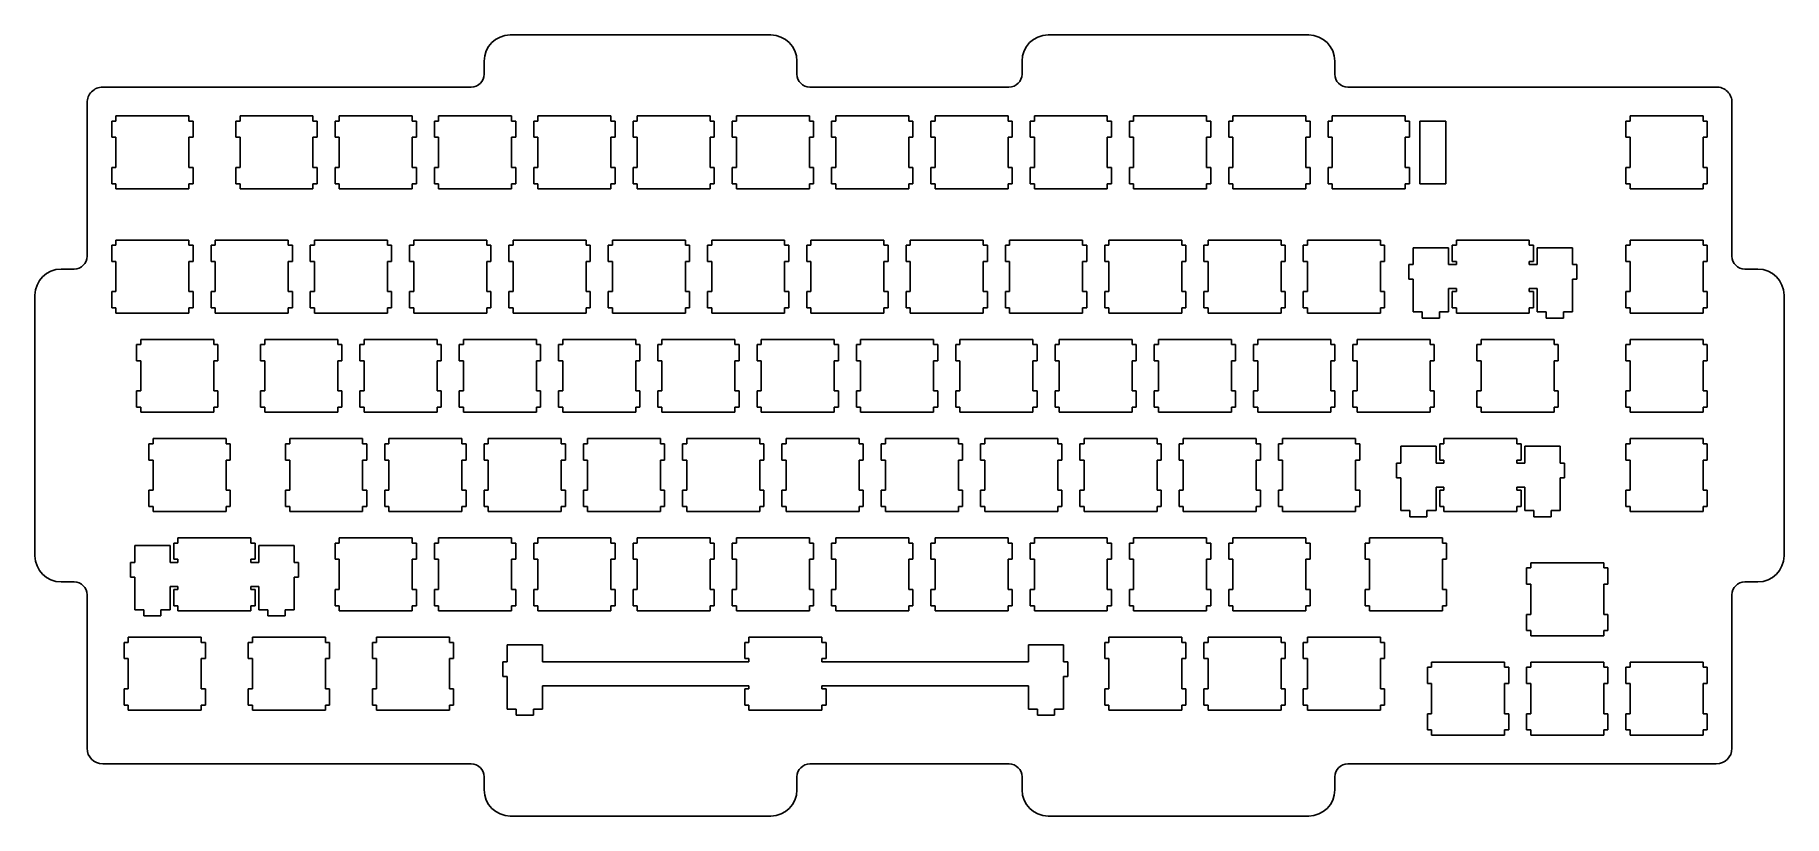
# Model space of a CAD drawing. Header units: millimetres. Extents: x 129 to 464, y 121 to 271.
import ezdxf

# ---------------------------------------------------------------- set-up
doc = ezdxf.new("R2010")
doc.units = ezdxf.units.MM

msp = doc.modelspace()

# ---------------------------------------------------------------- linework, layer by layer
for p, q in [((245.04, 271.14), (220.04, 271.14)), ((245.04, 271.14), (270.04, 271.14)), ((348.23, 271.14), (323.23, 271.14)), ((348.23, 271.14), (373.23, 271.14)), ((215.04, 266.14), (215.04, 263.64)), ((275.04, 266.14), (275.04, 263.64)), ((318.23, 266.14), (318.23, 263.64)), ((378.23, 266.14), (378.23, 263.64)), ((277.54, 261.14), (315.73, 261.14)), ((277.54, 261.14), (296.63, 261.14)), ((451.41, 261.14), (380.73, 261.14)), ((138.86, 258.14), (138.86, 228.72)), ((394.55, 242.61), (394.55, 254.61)), ((394.55, 254.61), (399.55, 254.61)), ((399.55, 254.61), (399.55, 242.61)), ((399.55, 242.61), (394.55, 242.61)), ((133.86, 226.22), (136.36, 226.22)), ((459.43, 226.22), (456.93, 226.22)), ((128.86, 196.22), (128.86, 221.22)), ((464.43, 196.22), (464.43, 221.22)), ((128.86, 196.22), (128.86, 171.22)), ((464.43, 196.22), (464.43, 171.22)), ((133.86, 166.22), (136.36, 166.22)), ((459.43, 166.22), (456.93, 166.22)), ((454.43, 163.72), (454.43, 134.31)), ((141.86, 131.31), (212.55, 131.31)), ((315.74, 131.31), (277.55, 131.31)), ((277.55, 131.31), (296.64, 131.31)), ((215.05, 126.31), (215.05, 128.81)), ((275.05, 126.31), (275.05, 128.81)), ((318.24, 126.31), (318.24, 128.81)), ((378.24, 126.31), (378.24, 128.81)), ((245.05, 121.31), (220.05, 121.31)), ((245.05, 121.31), (270.05, 121.31)), ((348.24, 121.31), (323.24, 121.31)), ((348.24, 121.31), (373.24, 121.31))]:
    msp.add_line(p, q)
at = {"color": 0}
for p, q in [((141.85, 261.14), (212.54, 261.14)), ((144.39, 255.61), (144.39, 254.61)), ((158.39, 255.61), (144.39, 255.61)), ((158.39, 254.61), (158.39, 255.61)), ((168.2, 255.61), (168.2, 254.61)), ((182.2, 255.61), (168.2, 255.61)), ((182.2, 254.61), (182.2, 255.61)), ((187.25, 255.61), (187.25, 254.61)), ((201.25, 255.61), (187.25, 255.61)), ((201.25, 254.61), (201.25, 255.61)), ((206.3, 255.61), (206.3, 254.61)), ((220.3, 255.61), (206.3, 255.61)), ((220.3, 254.61), (220.3, 255.61)), ((225.35, 255.61), (225.35, 254.61)), ((239.35, 255.61), (225.35, 255.61)), ((239.35, 254.61), (239.35, 255.61)), ((244.4, 255.61), (244.4, 254.61)), ((258.4, 255.61), (244.4, 255.61)), ((258.4, 254.61), (258.4, 255.61)), ((263.45, 255.61), (263.45, 254.61)), ((277.45, 255.61), (263.45, 255.61)), ((277.45, 254.61), (277.45, 255.61)), ((282.5, 255.61), (282.5, 254.61)), ((296.5, 255.61), (282.5, 255.61)), ((296.5, 254.61), (296.5, 255.61)), ((301.55, 255.61), (301.55, 254.61)), ((315.55, 255.61), (301.55, 255.61)), ((315.55, 254.61), (315.55, 255.61)), ((320.6, 255.61), (320.6, 254.61)), ((334.6, 255.61), (320.6, 255.61)), ((334.6, 254.61), (334.6, 255.61)), ((339.65, 255.61), (339.65, 254.61)), ((353.65, 255.61), (339.65, 255.61)), ((353.65, 254.61), (353.65, 255.61)), ((358.7, 255.61), (358.7, 254.61)), ((372.7, 255.61), (358.7, 255.61)), ((372.7, 254.61), (372.7, 255.61)), ((377.75, 255.61), (377.75, 254.61)), ((391.75, 255.61), (377.75, 255.61)), ((391.75, 254.61), (391.75, 255.61)), ((434.9, 255.61), (434.9, 254.61)), ((448.9, 255.61), (434.9, 255.61)), ((448.9, 254.61), (448.9, 255.61)), ((454.43, 258.14), (454.43, 228.72)), ((144.39, 254.61), (143.59, 254.61)), ((143.59, 254.61), (143.59, 251.51)), ((159.19, 254.61), (158.39, 254.61)), ((159.19, 251.51), (159.19, 254.61)), ((168.2, 254.61), (167.4, 254.61)), ((167.4, 254.61), (167.4, 251.51)), ((183, 254.61), (182.2, 254.61)), ((183, 251.51), (183, 254.61)), ((187.25, 254.61), (186.45, 254.61)), ((186.45, 254.61), (186.45, 251.51)), ((202.05, 254.61), (201.25, 254.61)), ((202.05, 251.51), (202.05, 254.61)), ((206.3, 254.61), (205.5, 254.61)), ((205.5, 254.61), (205.5, 251.51)), ((221.1, 254.61), (220.3, 254.61)), ((221.1, 251.51), (221.1, 254.61)), ((225.35, 254.61), (224.55, 254.61)), ((224.55, 254.61), (224.55, 251.51)), ((240.15, 254.61), (239.35, 254.61)), ((240.15, 251.51), (240.15, 254.61)), ((244.4, 254.61), (243.6, 254.61)), ((243.6, 254.61), (243.6, 251.51)), ((259.2, 254.61), (258.4, 254.61)), ((259.2, 251.51), (259.2, 254.61)), ((263.45, 254.61), (262.65, 254.61)), ((262.65, 254.61), (262.65, 251.51)), ((278.25, 254.61), (277.45, 254.61)), ((278.25, 251.51), (278.25, 254.61)), ((282.5, 254.61), (281.7, 254.61)), ((281.7, 254.61), (281.7, 251.51)), ((297.3, 254.61), (296.5, 254.61)), ((297.3, 251.51), (297.3, 254.61)), ((301.55, 254.61), (300.75, 254.61)), ((300.75, 254.61), (300.75, 251.51)), ((316.35, 254.61), (315.55, 254.61)), ((316.35, 251.51), (316.35, 254.61)), ((320.6, 254.61), (319.8, 254.61)), ((319.8, 254.61), (319.8, 251.51)), ((335.4, 254.61), (334.6, 254.61)), ((335.4, 251.51), (335.4, 254.61)), ((339.65, 254.61), (338.85, 254.61)), ((338.85, 254.61), (338.85, 251.51)), ((354.45, 254.61), (353.65, 254.61)), ((354.45, 251.51), (354.45, 254.61)), ((358.7, 254.61), (357.9, 254.61)), ((357.9, 254.61), (357.9, 251.51)), ((373.5, 254.61), (372.7, 254.61)), ((373.5, 251.51), (373.5, 254.61)), ((377.75, 254.61), (376.95, 254.61)), ((376.95, 254.61), (376.95, 251.51)), ((392.55, 254.61), (391.75, 254.61)), ((392.55, 251.51), (392.55, 254.61)), ((434.9, 254.61), (434.1, 254.61)), ((434.1, 254.61), (434.1, 251.51)), ((449.7, 254.61), (448.9, 254.61)), ((449.7, 251.51), (449.7, 254.61)), ((143.59, 251.51), (144.39, 251.51)), ((144.39, 251.51), (144.39, 245.71)), ((158.39, 245.71), (158.39, 251.51)), ((158.39, 251.51), (159.19, 251.51)), ((167.4, 251.51), (168.2, 251.51)), ((168.2, 251.51), (168.2, 245.71)), ((182.2, 245.71), (182.2, 251.51)), ((182.2, 251.51), (183, 251.51)), ((186.45, 251.51), (187.25, 251.51)), ((187.25, 251.51), (187.25, 245.71)), ((201.25, 245.71), (201.25, 251.51)), ((201.25, 251.51), (202.05, 251.51)), ((205.5, 251.51), (206.3, 251.51)), ((206.3, 251.51), (206.3, 245.71)), ((220.3, 245.71), (220.3, 251.51)), ((220.3, 251.51), (221.1, 251.51)), ((224.55, 251.51), (225.35, 251.51)), ((225.35, 251.51), (225.35, 245.71)), ((239.35, 245.71), (239.35, 251.51)), ((239.35, 251.51), (240.15, 251.51)), ((243.6, 251.51), (244.4, 251.51)), ((244.4, 251.51), (244.4, 245.71)), ((258.4, 245.71), (258.4, 251.51)), ((258.4, 251.51), (259.2, 251.51)), ((262.65, 251.51), (263.45, 251.51)), ((263.45, 251.51), (263.45, 245.71)), ((277.45, 245.71), (277.45, 251.51)), ((277.45, 251.51), (278.25, 251.51)), ((281.7, 251.51), (282.5, 251.51)), ((282.5, 251.51), (282.5, 245.71)), ((296.5, 245.71), (296.5, 251.51)), ((296.5, 251.51), (297.3, 251.51)), ((300.75, 251.51), (301.55, 251.51)), ((301.55, 251.51), (301.55, 245.71)), ((315.55, 245.71), (315.55, 251.51)), ((315.55, 251.51), (316.35, 251.51)), ((319.8, 251.51), (320.6, 251.51)), ((320.6, 251.51), (320.6, 245.71)), ((334.6, 245.71), (334.6, 251.51)), ((334.6, 251.51), (335.4, 251.51)), ((338.85, 251.51), (339.65, 251.51)), ((339.65, 251.51), (339.65, 245.71)), ((353.65, 245.71), (353.65, 251.51)), ((353.65, 251.51), (354.45, 251.51)), ((357.9, 251.51), (358.7, 251.51)), ((358.7, 251.51), (358.7, 245.71)), ((372.7, 245.71), (372.7, 251.51)), ((372.7, 251.51), (373.5, 251.51)), ((376.95, 251.51), (377.75, 251.51)), ((377.75, 251.51), (377.75, 245.71)), ((391.75, 245.71), (391.75, 251.51)), ((391.75, 251.51), (392.55, 251.51)), ((434.1, 251.51), (434.9, 251.51)), ((434.9, 251.51), (434.9, 245.71)), ((448.9, 245.71), (448.9, 251.51)), ((448.9, 251.51), (449.7, 251.51)), ((144.39, 245.71), (143.59, 245.71)), ((143.59, 245.71), (143.59, 242.61)), ((159.19, 245.71), (158.39, 245.71)), ((159.19, 242.61), (159.19, 245.71)), ((168.2, 245.71), (167.4, 245.71)), ((167.4, 245.71), (167.4, 242.61)), ((183, 245.71), (182.2, 245.71)), ((183, 242.61), (183, 245.71)), ((187.25, 245.71), (186.45, 245.71)), ((186.45, 245.71), (186.45, 242.61)), ((202.05, 245.71), (201.25, 245.71)), ((202.05, 242.61), (202.05, 245.71)), ((206.3, 245.71), (205.5, 245.71)), ((205.5, 245.71), (205.5, 242.61)), ((221.1, 245.71), (220.3, 245.71)), ((221.1, 242.61), (221.1, 245.71)), ((225.35, 245.71), (224.55, 245.71)), ((224.55, 245.71), (224.55, 242.61)), ((240.15, 245.71), (239.35, 245.71)), ((240.15, 242.61), (240.15, 245.71)), ((244.4, 245.71), (243.6, 245.71)), ((243.6, 245.71), (243.6, 242.61)), ((259.2, 245.71), (258.4, 245.71)), ((259.2, 242.61), (259.2, 245.71)), ((263.45, 245.71), (262.65, 245.71)), ((262.65, 245.71), (262.65, 242.61)), ((278.25, 245.71), (277.45, 245.71)), ((278.25, 242.61), (278.25, 245.71)), ((282.5, 245.71), (281.7, 245.71)), ((281.7, 245.71), (281.7, 242.61)), ((297.3, 245.71), (296.5, 245.71)), ((297.3, 242.61), (297.3, 245.71)), ((301.55, 245.71), (300.75, 245.71)), ((300.75, 245.71), (300.75, 242.61)), ((316.35, 245.71), (315.55, 245.71)), ((316.35, 242.61), (316.35, 245.71)), ((320.6, 245.71), (319.8, 245.71)), ((319.8, 245.71), (319.8, 242.61)), ((335.4, 245.71), (334.6, 245.71)), ((335.4, 242.61), (335.4, 245.71)), ((339.65, 245.71), (338.85, 245.71)), ((338.85, 245.71), (338.85, 242.61)), ((354.45, 245.71), (353.65, 245.71)), ((354.45, 242.61), (354.45, 245.71)), ((358.7, 245.71), (357.9, 245.71)), ((357.9, 245.71), (357.9, 242.61)), ((373.5, 245.71), (372.7, 245.71)), ((373.5, 242.61), (373.5, 245.71)), ((377.75, 245.71), (376.95, 245.71)), ((376.95, 245.71), (376.95, 242.61)), ((392.55, 245.71), (391.75, 245.71)), ((392.55, 242.61), (392.55, 245.71)), ((434.9, 245.71), (434.1, 245.71)), ((434.1, 245.71), (434.1, 242.61)), ((449.7, 245.71), (448.9, 245.71)), ((449.7, 242.61), (449.7, 245.71)), ((143.59, 242.61), (144.39, 242.61)), ((144.39, 242.61), (144.39, 241.61)), ((144.39, 241.61), (158.39, 241.61)), ((158.39, 241.61), (158.39, 242.61)), ((158.39, 242.61), (159.19, 242.61)), ((167.4, 242.61), (168.2, 242.61)), ((168.2, 242.61), (168.2, 241.61)), ((168.2, 241.61), (182.2, 241.61)), ((182.2, 241.61), (182.2, 242.61)), ((182.2, 242.61), (183, 242.61)), ((186.45, 242.61), (187.25, 242.61)), ((187.25, 242.61), (187.25, 241.61)), ((187.25, 241.61), (201.25, 241.61)), ((201.25, 241.61), (201.25, 242.61)), ((201.25, 242.61), (202.05, 242.61)), ((205.5, 242.61), (206.3, 242.61)), ((206.3, 242.61), (206.3, 241.61)), ((206.3, 241.61), (220.3, 241.61)), ((220.3, 241.61), (220.3, 242.61)), ((220.3, 242.61), (221.1, 242.61)), ((224.55, 242.61), (225.35, 242.61)), ((225.35, 242.61), (225.35, 241.61)), ((225.35, 241.61), (239.35, 241.61)), ((239.35, 241.61), (239.35, 242.61)), ((239.35, 242.61), (240.15, 242.61)), ((243.6, 242.61), (244.4, 242.61)), ((244.4, 242.61), (244.4, 241.61)), ((244.4, 241.61), (258.4, 241.61)), ((258.4, 241.61), (258.4, 242.61)), ((258.4, 242.61), (259.2, 242.61)), ((262.65, 242.61), (263.45, 242.61)), ((263.45, 242.61), (263.45, 241.61)), ((263.45, 241.61), (277.45, 241.61)), ((277.45, 241.61), (277.45, 242.61)), ((277.45, 242.61), (278.25, 242.61)), ((281.7, 242.61), (282.5, 242.61)), ((282.5, 242.61), (282.5, 241.61)), ((282.5, 241.61), (296.5, 241.61)), ((296.5, 241.61), (296.5, 242.61)), ((296.5, 242.61), (297.3, 242.61)), ((300.75, 242.61), (301.55, 242.61)), ((301.55, 242.61), (301.55, 241.61)), ((301.55, 241.61), (315.55, 241.61)), ((315.55, 241.61), (315.55, 242.61)), ((315.55, 242.61), (316.35, 242.61)), ((319.8, 242.61), (320.6, 242.61)), ((320.6, 242.61), (320.6, 241.61)), ((320.6, 241.61), (334.6, 241.61)), ((334.6, 241.61), (334.6, 242.61)), ((334.6, 242.61), (335.4, 242.61)), ((338.85, 242.61), (339.65, 242.61)), ((339.65, 242.61), (339.65, 241.61)), ((339.65, 241.61), (353.65, 241.61)), ((353.65, 241.61), (353.65, 242.61)), ((353.65, 242.61), (354.45, 242.61)), ((357.9, 242.61), (358.7, 242.61)), ((358.7, 242.61), (358.7, 241.61)), ((358.7, 241.61), (372.7, 241.61)), ((372.7, 241.61), (372.7, 242.61)), ((372.7, 242.61), (373.5, 242.61)), ((376.95, 242.61), (377.75, 242.61)), ((377.75, 242.61), (377.75, 241.61)), ((377.75, 241.61), (391.75, 241.61)), ((391.75, 241.61), (391.75, 242.61)), ((391.75, 242.61), (392.55, 242.61)), ((434.1, 242.61), (434.9, 242.61)), ((434.9, 242.61), (434.9, 241.61)), ((434.9, 241.61), (448.9, 241.61)), ((448.9, 241.61), (448.9, 242.61)), ((448.9, 242.61), (449.7, 242.61)), ((144.39, 231.8), (144.39, 230.8)), ((158.39, 231.8), (144.39, 231.8)), ((158.39, 230.8), (158.39, 231.8)), ((163.44, 231.8), (163.44, 230.8)), ((177.44, 231.8), (163.44, 231.8)), ((177.44, 230.8), (177.44, 231.8)), ((182.49, 231.8), (182.49, 230.8)), ((196.49, 231.8), (182.49, 231.8)), ((196.49, 230.8), (196.49, 231.8)), ((201.54, 231.8), (201.54, 230.8)), ((215.54, 231.8), (201.54, 231.8)), ((215.54, 230.8), (215.54, 231.8)), ((220.59, 231.8), (220.59, 230.8)), ((234.59, 231.8), (220.59, 231.8)), ((234.59, 230.8), (234.59, 231.8)), ((239.64, 231.8), (239.64, 230.8)), ((253.64, 231.8), (239.64, 231.8)), ((253.64, 230.8), (253.64, 231.8)), ((258.69, 231.8), (258.69, 230.8)), ((272.69, 231.8), (258.69, 231.8)), ((272.69, 230.8), (272.69, 231.8)), ((277.74, 231.8), (277.74, 230.8)), ((291.74, 231.8), (277.74, 231.8)), ((291.74, 230.8), (291.74, 231.8)), ((296.79, 231.8), (296.79, 230.8)), ((310.79, 231.8), (296.79, 231.8)), ((310.79, 230.8), (310.79, 231.8)), ((315.84, 231.8), (315.84, 230.8)), ((329.84, 231.8), (315.84, 231.8)), ((329.84, 230.8), (329.84, 231.8)), ((334.89, 231.8), (334.89, 230.8)), ((348.89, 231.8), (334.89, 231.8)), ((348.89, 230.8), (348.89, 231.8)), ((353.94, 231.8), (353.94, 230.8)), ((367.94, 231.8), (353.94, 231.8)), ((367.94, 230.8), (367.94, 231.8)), ((372.99, 231.8), (372.99, 230.8)), ((386.99, 231.8), (372.99, 231.8)), ((386.99, 230.8), (386.99, 231.8)), ((401.56, 231.8), (401.56, 230.8)), ((415.56, 231.8), (401.56, 231.8)), ((415.56, 230.8), (415.56, 231.8)), ((434.9, 231.8), (434.9, 230.8)), ((448.9, 231.8), (434.9, 231.8)), ((448.9, 230.8), (448.9, 231.8)), ((144.39, 230.8), (143.59, 230.8)), ((143.59, 230.8), (143.59, 227.7)), ((159.19, 230.8), (158.39, 230.8)), ((159.19, 227.7), (159.19, 230.8)), ((163.44, 230.8), (162.64, 230.8)), ((162.64, 230.8), (162.64, 227.7)), ((178.24, 230.8), (177.44, 230.8)), ((178.24, 227.7), (178.24, 230.8)), ((182.49, 230.8), (181.69, 230.8)), ((181.69, 230.8), (181.69, 227.7)), ((197.29, 230.8), (196.49, 230.8)), ((197.29, 227.7), (197.29, 230.8)), ((201.54, 230.8), (200.74, 230.8)), ((200.74, 230.8), (200.74, 227.7)), ((216.34, 230.8), (215.54, 230.8)), ((216.34, 227.7), (216.34, 230.8)), ((220.59, 230.8), (219.79, 230.8)), ((219.79, 230.8), (219.79, 227.7)), ((235.39, 230.8), (234.59, 230.8)), ((235.39, 227.7), (235.39, 230.8)), ((239.64, 230.8), (238.84, 230.8)), ((238.84, 230.8), (238.84, 227.7)), ((254.44, 230.8), (253.64, 230.8)), ((254.44, 227.7), (254.44, 230.8)), ((258.69, 230.8), (257.89, 230.8)), ((257.89, 230.8), (257.89, 227.7)), ((273.49, 230.8), (272.69, 230.8)), ((273.49, 227.7), (273.49, 230.8)), ((277.74, 230.8), (276.94, 230.8)), ((276.94, 230.8), (276.94, 227.7)), ((292.54, 230.8), (291.74, 230.8)), ((292.54, 227.7), (292.54, 230.8)), ((296.79, 230.8), (295.99, 230.8)), ((295.99, 230.8), (295.99, 227.7)), ((311.59, 230.8), (310.79, 230.8)), ((311.59, 227.7), (311.59, 230.8)), ((315.84, 230.8), (315.04, 230.8)), ((315.04, 230.8), (315.04, 227.7)), ((330.64, 230.8), (329.84, 230.8)), ((330.64, 227.7), (330.64, 230.8)), ((334.89, 230.8), (334.09, 230.8)), ((334.09, 230.8), (334.09, 227.7)), ((349.69, 230.8), (348.89, 230.8)), ((349.69, 227.7), (349.69, 230.8)), ((353.94, 230.8), (353.14, 230.8)), ((353.14, 230.8), (353.14, 227.7)), ((368.74, 230.8), (367.94, 230.8)), ((368.74, 227.7), (368.74, 230.8)), ((372.99, 230.8), (372.19, 230.8)), ((372.19, 230.8), (372.19, 227.7)), ((387.79, 230.8), (386.99, 230.8)), ((387.79, 227.7), (387.79, 230.8)), ((400.04, 230.33), (393.29, 230.33)), ((393.29, 230.33), (393.29, 227.1)), ((400.04, 227.1), (400.04, 230.33)), ((401.56, 230.8), (400.76, 230.8)), ((400.76, 230.8), (400.76, 227.7)), ((416.36, 230.8), (415.56, 230.8)), ((416.36, 227.7), (416.36, 230.8)), ((423.84, 230.33), (417.09, 230.33)), ((417.09, 230.33), (417.09, 227.1)), ((423.84, 227.1), (423.84, 230.33)), ((434.9, 230.8), (434.1, 230.8)), ((434.1, 230.8), (434.1, 227.7)), ((449.7, 230.8), (448.9, 230.8)), ((449.7, 227.7), (449.7, 230.8)), ((143.59, 227.7), (144.39, 227.7)), ((144.39, 227.7), (144.39, 221.9)), ((158.39, 221.9), (158.39, 227.7)), ((158.39, 227.7), (159.19, 227.7)), ((162.64, 227.7), (163.44, 227.7)), ((163.44, 227.7), (163.44, 221.9)), ((177.44, 221.9), (177.44, 227.7)), ((177.44, 227.7), (178.24, 227.7)), ((181.69, 227.7), (182.49, 227.7)), ((182.49, 227.7), (182.49, 221.9)), ((196.49, 221.9), (196.49, 227.7)), ((196.49, 227.7), (197.29, 227.7)), ((200.74, 227.7), (201.54, 227.7)), ((201.54, 227.7), (201.54, 221.9)), ((215.54, 221.9), (215.54, 227.7)), ((215.54, 227.7), (216.34, 227.7)), ((219.79, 227.7), (220.59, 227.7)), ((220.59, 227.7), (220.59, 221.9)), ((234.59, 221.9), (234.59, 227.7)), ((234.59, 227.7), (235.39, 227.7)), ((238.84, 227.7), (239.64, 227.7)), ((239.64, 227.7), (239.64, 221.9)), ((253.64, 221.9), (253.64, 227.7)), ((253.64, 227.7), (254.44, 227.7)), ((257.89, 227.7), (258.69, 227.7)), ((258.69, 227.7), (258.69, 221.9)), ((272.69, 221.9), (272.69, 227.7)), ((272.69, 227.7), (273.49, 227.7)), ((276.94, 227.7), (277.74, 227.7)), ((277.74, 227.7), (277.74, 221.9)), ((291.74, 221.9), (291.74, 227.7)), ((291.74, 227.7), (292.54, 227.7)), ((295.99, 227.7), (296.79, 227.7)), ((296.79, 227.7), (296.79, 221.9)), ((310.79, 221.9), (310.79, 227.7)), ((310.79, 227.7), (311.59, 227.7)), ((315.04, 227.7), (315.84, 227.7)), ((315.84, 227.7), (315.84, 221.9)), ((329.84, 221.9), (329.84, 227.7)), ((329.84, 227.7), (330.64, 227.7)), ((334.09, 227.7), (334.89, 227.7)), ((334.89, 227.7), (334.89, 221.9)), ((348.89, 221.9), (348.89, 227.7)), ((348.89, 227.7), (349.69, 227.7)), ((353.14, 227.7), (353.94, 227.7)), ((353.94, 227.7), (353.94, 221.9)), ((367.94, 221.9), (367.94, 227.7)), ((367.94, 227.7), (368.74, 227.7)), ((372.19, 227.7), (372.99, 227.7)), ((372.99, 227.7), (372.99, 221.9)), ((386.99, 221.9), (386.99, 227.7)), ((386.99, 227.7), (387.79, 227.7)), ((393.29, 227.1), (392.46, 227.1)), ((392.46, 227.1), (392.46, 224.3)), ((401.56, 227.1), (400.04, 227.1)), ((400.76, 227.7), (401.56, 227.7)), ((401.56, 227.7), (401.56, 227.1)), ((415.56, 227.1), (415.56, 227.7)), ((415.56, 227.7), (416.36, 227.7)), ((417.09, 227.1), (415.56, 227.1)), ((424.66, 227.1), (423.84, 227.1)), ((424.66, 224.3), (424.66, 227.1)), ((434.1, 227.7), (434.9, 227.7)), ((434.9, 227.7), (434.9, 221.9)), ((448.9, 221.9), (448.9, 227.7)), ((448.9, 227.7), (449.7, 227.7)), ((144.39, 221.9), (143.59, 221.9)), ((143.59, 221.9), (143.59, 218.8)), ((159.19, 221.9), (158.39, 221.9)), ((159.19, 218.8), (159.19, 221.9)), ((163.44, 221.9), (162.64, 221.9)), ((162.64, 221.9), (162.64, 218.8)), ((178.24, 221.9), (177.44, 221.9)), ((178.24, 218.8), (178.24, 221.9)), ((182.49, 221.9), (181.69, 221.9)), ((181.69, 221.9), (181.69, 218.8)), ((197.29, 221.9), (196.49, 221.9)), ((197.29, 218.8), (197.29, 221.9)), ((201.54, 221.9), (200.74, 221.9)), ((200.74, 221.9), (200.74, 218.8)), ((216.34, 221.9), (215.54, 221.9)), ((216.34, 218.8), (216.34, 221.9)), ((220.59, 221.9), (219.79, 221.9)), ((219.79, 221.9), (219.79, 218.8)), ((235.39, 221.9), (234.59, 221.9)), ((235.39, 218.8), (235.39, 221.9)), ((239.64, 221.9), (238.84, 221.9)), ((238.84, 221.9), (238.84, 218.8)), ((254.44, 221.9), (253.64, 221.9)), ((254.44, 218.8), (254.44, 221.9)), ((258.69, 221.9), (257.89, 221.9)), ((257.89, 221.9), (257.89, 218.8)), ((273.49, 221.9), (272.69, 221.9)), ((273.49, 218.8), (273.49, 221.9)), ((277.74, 221.9), (276.94, 221.9)), ((276.94, 221.9), (276.94, 218.8)), ((292.54, 221.9), (291.74, 221.9)), ((292.54, 218.8), (292.54, 221.9)), ((296.79, 221.9), (295.99, 221.9)), ((295.99, 221.9), (295.99, 218.8)), ((311.59, 221.9), (310.79, 221.9)), ((311.59, 218.8), (311.59, 221.9)), ((315.84, 221.9), (315.04, 221.9)), ((315.04, 221.9), (315.04, 218.8)), ((330.64, 221.9), (329.84, 221.9)), ((330.64, 218.8), (330.64, 221.9)), ((334.89, 221.9), (334.09, 221.9)), ((334.09, 221.9), (334.09, 218.8)), ((349.69, 221.9), (348.89, 221.9)), ((349.69, 218.8), (349.69, 221.9)), ((353.94, 221.9), (353.14, 221.9)), ((353.14, 221.9), (353.14, 218.8)), ((368.74, 221.9), (367.94, 221.9)), ((368.74, 218.8), (368.74, 221.9)), ((372.99, 221.9), (372.19, 221.9)), ((372.19, 221.9), (372.19, 218.8)), ((387.79, 221.9), (386.99, 221.9)), ((387.79, 218.8), (387.79, 221.9)), ((392.46, 224.3), (393.29, 224.3)), ((393.29, 224.3), (393.29, 218.03)), ((400.04, 218.03), (400.04, 222.5)), ((400.04, 222.5), (401.56, 222.5)), ((401.56, 221.9), (400.76, 221.9)), ((400.76, 221.9), (400.76, 218.8)), ((401.56, 222.5), (401.56, 221.9)), ((415.56, 221.9), (415.56, 222.5)), ((415.56, 222.5), (417.09, 222.5)), ((416.36, 221.9), (415.56, 221.9)), ((416.36, 218.8), (416.36, 221.9)), ((417.09, 222.5), (417.09, 218.03)), ((423.84, 218.03), (423.84, 224.3)), ((423.84, 224.3), (424.66, 224.3)), ((434.9, 221.9), (434.1, 221.9)), ((434.1, 221.9), (434.1, 218.8)), ((449.7, 221.9), (448.9, 221.9)), ((449.7, 218.8), (449.7, 221.9)), ((143.59, 218.8), (144.39, 218.8)), ((144.39, 218.8), (144.39, 217.8)), ((158.39, 217.8), (158.39, 218.8)), ((158.39, 218.8), (159.19, 218.8)), ((162.64, 218.8), (163.44, 218.8)), ((163.44, 218.8), (163.44, 217.8)), ((177.44, 217.8), (177.44, 218.8)), ((177.44, 218.8), (178.24, 218.8)), ((181.69, 218.8), (182.49, 218.8)), ((182.49, 218.8), (182.49, 217.8)), ((196.49, 217.8), (196.49, 218.8)), ((196.49, 218.8), (197.29, 218.8)), ((200.74, 218.8), (201.54, 218.8)), ((201.54, 218.8), (201.54, 217.8)), ((215.54, 217.8), (215.54, 218.8)), ((215.54, 218.8), (216.34, 218.8)), ((219.79, 218.8), (220.59, 218.8)), ((220.59, 218.8), (220.59, 217.8)), ((234.59, 217.8), (234.59, 218.8)), ((234.59, 218.8), (235.39, 218.8)), ((238.84, 218.8), (239.64, 218.8)), ((239.64, 218.8), (239.64, 217.8)), ((253.64, 217.8), (253.64, 218.8)), ((253.64, 218.8), (254.44, 218.8)), ((257.89, 218.8), (258.69, 218.8)), ((258.69, 218.8), (258.69, 217.8)), ((272.69, 217.8), (272.69, 218.8)), ((272.69, 218.8), (273.49, 218.8)), ((276.94, 218.8), (277.74, 218.8)), ((277.74, 218.8), (277.74, 217.8)), ((291.74, 217.8), (291.74, 218.8)), ((291.74, 218.8), (292.54, 218.8)), ((295.99, 218.8), (296.79, 218.8)), ((296.79, 218.8), (296.79, 217.8)), ((310.79, 217.8), (310.79, 218.8)), ((310.79, 218.8), (311.59, 218.8)), ((315.04, 218.8), (315.84, 218.8)), ((315.84, 218.8), (315.84, 217.8)), ((329.84, 217.8), (329.84, 218.8)), ((329.84, 218.8), (330.64, 218.8)), ((334.09, 218.8), (334.89, 218.8)), ((334.89, 218.8), (334.89, 217.8)), ((348.89, 217.8), (348.89, 218.8)), ((348.89, 218.8), (349.69, 218.8)), ((353.14, 218.8), (353.94, 218.8)), ((353.94, 218.8), (353.94, 217.8)), ((367.94, 217.8), (367.94, 218.8)), ((367.94, 218.8), (368.74, 218.8)), ((372.19, 218.8), (372.99, 218.8)), ((372.99, 218.8), (372.99, 217.8)), ((386.99, 217.8), (386.99, 218.8)), ((386.99, 218.8), (387.79, 218.8)), ((400.76, 218.8), (401.56, 218.8)), ((401.56, 218.8), (401.56, 217.8)), ((415.56, 217.8), (415.56, 218.8)), ((415.56, 218.8), (416.36, 218.8)), ((434.1, 218.8), (434.9, 218.8)), ((434.9, 218.8), (434.9, 217.8)), ((448.9, 217.8), (448.9, 218.8)), ((448.9, 218.8), (449.7, 218.8)), ((144.39, 217.8), (158.39, 217.8)), ((163.44, 217.8), (177.44, 217.8)), ((182.49, 217.8), (196.49, 217.8)), ((201.54, 217.8), (215.54, 217.8)), ((220.59, 217.8), (234.59, 217.8)), ((239.64, 217.8), (253.64, 217.8)), ((258.69, 217.8), (272.69, 217.8)), ((277.74, 217.8), (291.74, 217.8)), ((296.79, 217.8), (310.79, 217.8)), ((315.84, 217.8), (329.84, 217.8)), ((334.89, 217.8), (348.89, 217.8)), ((353.94, 217.8), (367.94, 217.8)), ((372.99, 217.8), (386.99, 217.8)), ((393.29, 218.03), (395.01, 218.03)), ((395.01, 218.03), (395.01, 216.83)), ((395.01, 216.83), (398.31, 216.83)), ((398.31, 216.83), (398.31, 218.03)), ((398.31, 218.03), (400.04, 218.03)), ((401.56, 217.8), (415.56, 217.8)), ((417.09, 218.03), (418.81, 218.03)), ((418.81, 218.03), (418.81, 216.83)), ((418.81, 216.83), (422.11, 216.83)), ((422.11, 216.83), (422.11, 218.03)), ((422.11, 218.03), (423.84, 218.03)), ((434.9, 217.8), (448.9, 217.8)), ((149.15, 211.75), (148.35, 211.75)), ((148.35, 211.75), (148.35, 208.65)), ((149.15, 212.75), (149.15, 211.75)), ((163.15, 212.75), (149.15, 212.75)), ((163.15, 211.75), (163.15, 212.75)), ((163.95, 211.75), (163.15, 211.75)), ((163.95, 208.65), (163.95, 211.75)), ((172.96, 211.75), (172.16, 211.75)), ((172.16, 211.75), (172.16, 208.65)), ((172.96, 212.75), (172.96, 211.75)), ((186.96, 212.75), (172.96, 212.75)), ((186.96, 211.75), (186.96, 212.75)), ((187.76, 211.75), (186.96, 211.75)), ((187.76, 208.65), (187.76, 211.75)), ((192.01, 211.75), (191.21, 211.75)), ((191.21, 211.75), (191.21, 208.65)), ((192.01, 212.75), (192.01, 211.75)), ((206.01, 212.75), (192.01, 212.75)), ((206.01, 211.75), (206.01, 212.75)), ((206.81, 211.75), (206.01, 211.75)), ((206.81, 208.65), (206.81, 211.75)), ((211.06, 211.75), (210.26, 211.75)), ((210.26, 211.75), (210.26, 208.65)), ((211.06, 212.75), (211.06, 211.75)), ((225.06, 212.75), (211.06, 212.75)), ((225.06, 211.75), (225.06, 212.75)), ((225.86, 211.75), (225.06, 211.75)), ((225.86, 208.65), (225.86, 211.75)), ((230.11, 211.75), (229.31, 211.75)), ((229.31, 211.75), (229.31, 208.65)), ((230.11, 212.75), (230.11, 211.75)), ((244.11, 212.75), (230.11, 212.75)), ((244.11, 211.75), (244.11, 212.75)), ((244.91, 211.75), (244.11, 211.75)), ((244.91, 208.65), (244.91, 211.75)), ((249.16, 211.75), (248.36, 211.75)), ((248.36, 211.75), (248.36, 208.65)), ((249.16, 212.75), (249.16, 211.75)), ((263.16, 212.75), (249.16, 212.75)), ((263.16, 211.75), (263.16, 212.75)), ((263.96, 211.75), (263.16, 211.75)), ((263.96, 208.65), (263.96, 211.75)), ((268.21, 211.75), (267.41, 211.75)), ((267.41, 211.75), (267.41, 208.65)), ((268.21, 212.75), (268.21, 211.75)), ((282.21, 212.75), (268.21, 212.75)), ((282.21, 211.75), (282.21, 212.75)), ((283.01, 211.75), (282.21, 211.75)), ((283.01, 208.65), (283.01, 211.75)), ((287.26, 211.75), (286.46, 211.75)), ((286.46, 211.75), (286.46, 208.65)), ((287.26, 212.75), (287.26, 211.75)), ((301.26, 212.75), (287.26, 212.75)), ((301.26, 211.75), (301.26, 212.75)), ((302.06, 211.75), (301.26, 211.75)), ((302.06, 208.65), (302.06, 211.75)), ((306.31, 211.75), (305.51, 211.75)), ((305.51, 211.75), (305.51, 208.65)), ((306.31, 212.75), (306.31, 211.75)), ((320.31, 212.75), (306.31, 212.75)), ((320.31, 211.75), (320.31, 212.75)), ((321.11, 211.75), (320.31, 211.75)), ((321.11, 208.65), (321.11, 211.75)), ((325.36, 211.75), (324.56, 211.75)), ((324.56, 211.75), (324.56, 208.65)), ((325.36, 212.75), (325.36, 211.75)), ((339.36, 212.75), (325.36, 212.75)), ((339.36, 211.75), (339.36, 212.75)), ((340.16, 211.75), (339.36, 211.75)), ((340.16, 208.65), (340.16, 211.75)), ((344.41, 211.75), (343.61, 211.75)), ((343.61, 211.75), (343.61, 208.65)), ((344.41, 212.75), (344.41, 211.75)), ((358.41, 212.75), (344.41, 212.75)), ((358.41, 211.75), (358.41, 212.75)), ((359.21, 211.75), (358.41, 211.75)), ((359.21, 208.65), (359.21, 211.75)), ((363.46, 211.75), (362.66, 211.75)), ((362.66, 211.75), (362.66, 208.65)), ((363.46, 212.75), (363.46, 211.75)), ((377.46, 212.75), (363.46, 212.75)), ((377.46, 211.75), (377.46, 212.75)), ((378.26, 211.75), (377.46, 211.75)), ((378.26, 208.65), (378.26, 211.75)), ((382.51, 211.75), (381.71, 211.75)), ((381.71, 211.75), (381.71, 208.65)), ((382.51, 212.75), (382.51, 211.75)), ((396.51, 212.75), (382.51, 212.75)), ((396.51, 211.75), (396.51, 212.75)), ((397.31, 211.75), (396.51, 211.75)), ((397.31, 208.65), (397.31, 211.75)), ((406.33, 211.75), (405.52, 211.75)), ((405.52, 211.75), (405.52, 208.65)), ((406.33, 212.75), (406.33, 211.75)), ((420.33, 212.75), (406.33, 212.75)), ((420.33, 211.75), (420.33, 212.75)), ((421.12, 211.75), (420.33, 211.75)), ((421.12, 208.65), (421.12, 211.75)), ((434.9, 211.75), (434.1, 211.75)), ((434.1, 211.75), (434.1, 208.65)), ((434.9, 212.75), (434.9, 211.75)), ((448.9, 212.75), (434.9, 212.75)), ((448.9, 211.75), (448.9, 212.75)), ((449.7, 211.75), (448.9, 211.75)), ((449.7, 208.65), (449.7, 211.75)), ((148.35, 208.65), (149.15, 208.65)), ((149.15, 208.65), (149.15, 202.85)), ((163.15, 202.85), (163.15, 208.65)), ((163.15, 208.65), (163.95, 208.65)), ((172.16, 208.65), (172.96, 208.65)), ((172.96, 208.65), (172.96, 202.85)), ((186.96, 202.85), (186.96, 208.65)), ((186.96, 208.65), (187.76, 208.65)), ((191.21, 208.65), (192.01, 208.65)), ((192.01, 208.65), (192.01, 202.85)), ((206.01, 202.85), (206.01, 208.65)), ((206.01, 208.65), (206.81, 208.65)), ((210.26, 208.65), (211.06, 208.65)), ((211.06, 208.65), (211.06, 202.85)), ((225.06, 202.85), (225.06, 208.65)), ((225.06, 208.65), (225.86, 208.65)), ((229.31, 208.65), (230.11, 208.65)), ((230.11, 208.65), (230.11, 202.85)), ((244.11, 202.85), (244.11, 208.65)), ((244.11, 208.65), (244.91, 208.65)), ((248.36, 208.65), (249.16, 208.65)), ((249.16, 208.65), (249.16, 202.85)), ((263.16, 202.85), (263.16, 208.65)), ((263.16, 208.65), (263.96, 208.65)), ((267.41, 208.65), (268.21, 208.65)), ((268.21, 208.65), (268.21, 202.85)), ((282.21, 202.85), (282.21, 208.65)), ((282.21, 208.65), (283.01, 208.65)), ((286.46, 208.65), (287.26, 208.65)), ((287.26, 208.65), (287.26, 202.85)), ((301.26, 202.85), (301.26, 208.65)), ((301.26, 208.65), (302.06, 208.65)), ((305.51, 208.65), (306.31, 208.65)), ((306.31, 208.65), (306.31, 202.85)), ((320.31, 202.85), (320.31, 208.65)), ((320.31, 208.65), (321.11, 208.65)), ((324.56, 208.65), (325.36, 208.65)), ((325.36, 208.65), (325.36, 202.85)), ((339.36, 202.85), (339.36, 208.65)), ((339.36, 208.65), (340.16, 208.65)), ((343.61, 208.65), (344.41, 208.65)), ((344.41, 208.65), (344.41, 202.85)), ((358.41, 202.85), (358.41, 208.65)), ((358.41, 208.65), (359.21, 208.65)), ((362.66, 208.65), (363.46, 208.65)), ((363.46, 208.65), (363.46, 202.85)), ((377.46, 202.85), (377.46, 208.65)), ((377.46, 208.65), (378.26, 208.65)), ((381.71, 208.65), (382.51, 208.65)), ((382.51, 208.65), (382.51, 202.85)), ((396.51, 202.85), (396.51, 208.65)), ((396.51, 208.65), (397.31, 208.65)), ((405.52, 208.65), (406.33, 208.65)), ((406.33, 208.65), (406.33, 202.85)), ((420.33, 202.85), (420.33, 208.65)), ((420.33, 208.65), (421.12, 208.65)), ((434.1, 208.65), (434.9, 208.65)), ((434.9, 208.65), (434.9, 202.85)), ((448.9, 202.85), (448.9, 208.65)), ((448.9, 208.65), (449.7, 208.65)), ((149.15, 202.85), (148.35, 202.85)), ((148.35, 202.85), (148.35, 199.75)), ((163.95, 202.85), (163.15, 202.85)), ((163.95, 199.75), (163.95, 202.85)), ((172.96, 202.85), (172.16, 202.85)), ((172.16, 202.85), (172.16, 199.75)), ((187.76, 202.85), (186.96, 202.85)), ((187.76, 199.75), (187.76, 202.85)), ((192.01, 202.85), (191.21, 202.85)), ((191.21, 202.85), (191.21, 199.75)), ((206.81, 202.85), (206.01, 202.85)), ((206.81, 199.75), (206.81, 202.85)), ((211.06, 202.85), (210.26, 202.85)), ((210.26, 202.85), (210.26, 199.75)), ((225.86, 202.85), (225.06, 202.85)), ((225.86, 199.75), (225.86, 202.85)), ((230.11, 202.85), (229.31, 202.85)), ((229.31, 202.85), (229.31, 199.75)), ((244.91, 202.85), (244.11, 202.85)), ((244.91, 199.75), (244.91, 202.85)), ((249.16, 202.85), (248.36, 202.85)), ((248.36, 202.85), (248.36, 199.75)), ((263.96, 202.85), (263.16, 202.85)), ((263.96, 199.75), (263.96, 202.85)), ((268.21, 202.85), (267.41, 202.85)), ((267.41, 202.85), (267.41, 199.75)), ((283.01, 202.85), (282.21, 202.85)), ((283.01, 199.75), (283.01, 202.85)), ((287.26, 202.85), (286.46, 202.85)), ((286.46, 202.85), (286.46, 199.75)), ((302.06, 202.85), (301.26, 202.85)), ((302.06, 199.75), (302.06, 202.85)), ((306.31, 202.85), (305.51, 202.85)), ((305.51, 202.85), (305.51, 199.75)), ((321.11, 202.85), (320.31, 202.85)), ((321.11, 199.75), (321.11, 202.85)), ((325.36, 202.85), (324.56, 202.85)), ((324.56, 202.85), (324.56, 199.75)), ((340.16, 202.85), (339.36, 202.85)), ((340.16, 199.75), (340.16, 202.85)), ((344.41, 202.85), (343.61, 202.85)), ((343.61, 202.85), (343.61, 199.75)), ((359.21, 202.85), (358.41, 202.85)), ((359.21, 199.75), (359.21, 202.85)), ((363.46, 202.85), (362.66, 202.85)), ((362.66, 202.85), (362.66, 199.75)), ((378.26, 202.85), (377.46, 202.85)), ((378.26, 199.75), (378.26, 202.85)), ((382.51, 202.85), (381.71, 202.85)), ((381.71, 202.85), (381.71, 199.75)), ((397.31, 202.85), (396.51, 202.85)), ((397.31, 199.75), (397.31, 202.85)), ((406.33, 202.85), (405.52, 202.85)), ((405.52, 202.85), (405.52, 199.75)), ((421.12, 202.85), (420.33, 202.85)), ((421.12, 199.75), (421.12, 202.85)), ((434.9, 202.85), (434.1, 202.85)), ((434.1, 202.85), (434.1, 199.75)), ((449.7, 202.85), (448.9, 202.85)), ((449.7, 199.75), (449.7, 202.85)), ((148.35, 199.75), (149.15, 199.75)), ((149.15, 199.75), (149.15, 198.75)), ((149.15, 198.75), (163.15, 198.75)), ((163.15, 198.75), (163.15, 199.75)), ((163.15, 199.75), (163.95, 199.75)), ((172.16, 199.75), (172.96, 199.75)), ((172.96, 199.75), (172.96, 198.75)), ((172.96, 198.75), (186.96, 198.75)), ((186.96, 198.75), (186.96, 199.75)), ((186.96, 199.75), (187.76, 199.75)), ((191.21, 199.75), (192.01, 199.75)), ((192.01, 199.75), (192.01, 198.75)), ((192.01, 198.75), (206.01, 198.75)), ((206.01, 198.75), (206.01, 199.75)), ((206.01, 199.75), (206.81, 199.75)), ((210.26, 199.75), (211.06, 199.75)), ((211.06, 199.75), (211.06, 198.75)), ((211.06, 198.75), (225.06, 198.75)), ((225.06, 198.75), (225.06, 199.75)), ((225.06, 199.75), (225.86, 199.75)), ((229.31, 199.75), (230.11, 199.75)), ((230.11, 199.75), (230.11, 198.75)), ((230.11, 198.75), (244.11, 198.75)), ((244.11, 198.75), (244.11, 199.75)), ((244.11, 199.75), (244.91, 199.75)), ((248.36, 199.75), (249.16, 199.75)), ((249.16, 199.75), (249.16, 198.75)), ((249.16, 198.75), (263.16, 198.75)), ((263.16, 198.75), (263.16, 199.75)), ((263.16, 199.75), (263.96, 199.75)), ((267.41, 199.75), (268.21, 199.75)), ((268.21, 199.75), (268.21, 198.75)), ((268.21, 198.75), (282.21, 198.75)), ((282.21, 198.75), (282.21, 199.75)), ((282.21, 199.75), (283.01, 199.75)), ((286.46, 199.75), (287.26, 199.75)), ((287.26, 199.75), (287.26, 198.75)), ((287.26, 198.75), (301.26, 198.75)), ((301.26, 198.75), (301.26, 199.75)), ((301.26, 199.75), (302.06, 199.75)), ((305.51, 199.75), (306.31, 199.75)), ((306.31, 199.75), (306.31, 198.75)), ((306.31, 198.75), (320.31, 198.75)), ((320.31, 198.75), (320.31, 199.75)), ((320.31, 199.75), (321.11, 199.75)), ((324.56, 199.75), (325.36, 199.75)), ((325.36, 199.75), (325.36, 198.75)), ((325.36, 198.75), (339.36, 198.75)), ((339.36, 198.75), (339.36, 199.75)), ((339.36, 199.75), (340.16, 199.75)), ((343.61, 199.75), (344.41, 199.75)), ((344.41, 199.75), (344.41, 198.75)), ((344.41, 198.75), (358.41, 198.75)), ((358.41, 198.75), (358.41, 199.75)), ((358.41, 199.75), (359.21, 199.75)), ((362.66, 199.75), (363.46, 199.75)), ((363.46, 199.75), (363.46, 198.75)), ((363.46, 198.75), (377.46, 198.75)), ((377.46, 198.75), (377.46, 199.75)), ((377.46, 199.75), (378.26, 199.75)), ((381.71, 199.75), (382.51, 199.75)), ((382.51, 199.75), (382.51, 198.75)), ((382.51, 198.75), (396.51, 198.75)), ((396.51, 198.75), (396.51, 199.75)), ((396.51, 199.75), (397.31, 199.75)), ((405.52, 199.75), (406.33, 199.75)), ((406.33, 199.75), (406.33, 198.75)), ((406.33, 198.75), (420.33, 198.75)), ((420.33, 198.75), (420.33, 199.75)), ((420.33, 199.75), (421.12, 199.75)), ((434.1, 199.75), (434.9, 199.75)), ((434.9, 199.75), (434.9, 198.75)), ((434.9, 198.75), (448.9, 198.75)), ((448.9, 198.75), (448.9, 199.75)), ((448.9, 199.75), (449.7, 199.75)), ((151.53, 192.7), (150.73, 192.7)), ((150.73, 192.7), (150.73, 189.6)), ((151.53, 193.7), (151.53, 192.7)), ((165.53, 193.7), (151.53, 193.7)), ((165.53, 192.7), (165.53, 193.7)), ((166.33, 192.7), (165.53, 192.7)), ((166.33, 189.6), (166.33, 192.7)), ((177.73, 192.7), (176.92, 192.7)), ((176.92, 192.7), (176.92, 189.6)), ((177.73, 193.7), (177.73, 192.7)), ((191.72, 193.7), (177.73, 193.7)), ((191.72, 192.7), (191.72, 193.7)), ((192.52, 192.7), (191.72, 192.7)), ((192.52, 189.6), (192.52, 192.7)), ((196.78, 192.7), (195.97, 192.7)), ((195.97, 192.7), (195.97, 189.6)), ((196.78, 193.7), (196.78, 192.7)), ((210.77, 193.7), (196.78, 193.7)), ((210.77, 192.7), (210.77, 193.7)), ((211.57, 192.7), (210.77, 192.7)), ((211.57, 189.6), (211.57, 192.7)), ((215.83, 192.7), (215.02, 192.7)), ((215.02, 192.7), (215.02, 189.6)), ((215.83, 193.7), (215.83, 192.7)), ((229.82, 193.7), (215.83, 193.7)), ((229.82, 192.7), (229.82, 193.7)), ((230.62, 192.7), (229.82, 192.7)), ((230.62, 189.6), (230.62, 192.7)), ((234.88, 192.7), (234.07, 192.7)), ((234.07, 192.7), (234.07, 189.6)), ((234.88, 193.7), (234.88, 192.7)), ((248.88, 193.7), (234.88, 193.7)), ((248.88, 192.7), (248.88, 193.7)), ((249.67, 192.7), (248.88, 192.7)), ((249.67, 189.6), (249.67, 192.7)), ((253.93, 192.7), (253.12, 192.7)), ((253.12, 192.7), (253.12, 189.6)), ((253.93, 193.7), (253.93, 192.7)), ((267.93, 193.7), (253.93, 193.7)), ((267.93, 192.7), (267.93, 193.7)), ((268.72, 192.7), (267.93, 192.7)), ((268.72, 189.6), (268.72, 192.7)), ((272.98, 192.7), (272.17, 192.7)), ((272.17, 192.7), (272.17, 189.6)), ((272.98, 193.7), (272.98, 192.7)), ((286.98, 193.7), (272.98, 193.7)), ((286.98, 192.7), (286.98, 193.7)), ((287.77, 192.7), (286.98, 192.7)), ((287.77, 189.6), (287.77, 192.7)), ((292.03, 192.7), (291.22, 192.7)), ((291.22, 192.7), (291.22, 189.6)), ((292.03, 193.7), (292.03, 192.7)), ((306.03, 193.7), (292.03, 193.7)), ((306.03, 192.7), (306.03, 193.7)), ((306.82, 192.7), (306.03, 192.7)), ((306.82, 189.6), (306.82, 192.7)), ((311.08, 192.7), (310.27, 192.7)), ((310.27, 192.7), (310.27, 189.6)), ((311.08, 193.7), (311.08, 192.7)), ((325.08, 193.7), (311.08, 193.7)), ((325.08, 192.7), (325.08, 193.7)), ((325.87, 192.7), (325.08, 192.7)), ((325.87, 189.6), (325.87, 192.7)), ((330.13, 192.7), (329.32, 192.7)), ((329.32, 192.7), (329.32, 189.6)), ((330.13, 193.7), (330.13, 192.7)), ((344.13, 193.7), (330.13, 193.7)), ((344.13, 192.7), (344.13, 193.7)), ((344.92, 192.7), (344.13, 192.7)), ((344.92, 189.6), (344.92, 192.7)), ((349.18, 192.7), (348.37, 192.7)), ((348.37, 192.7), (348.37, 189.6)), ((349.18, 193.7), (349.18, 192.7)), ((363.18, 193.7), (349.18, 193.7)), ((363.18, 192.7), (363.18, 193.7)), ((363.97, 192.7), (363.18, 192.7)), ((363.97, 189.6), (363.97, 192.7)), ((368.23, 192.7), (367.42, 192.7)), ((367.42, 192.7), (367.42, 189.6)), ((368.23, 193.7), (368.23, 192.7)), ((382.23, 193.7), (368.23, 193.7)), ((382.23, 192.7), (382.23, 193.7)), ((383.02, 192.7), (382.23, 192.7)), ((383.02, 189.6), (383.02, 192.7)), ((397.66, 192.23), (390.91, 192.23)), ((390.91, 192.23), (390.91, 189)), ((397.66, 189), (397.66, 192.23)), ((399.18, 192.7), (398.38, 192.7)), ((398.38, 192.7), (398.38, 189.6)), ((399.18, 193.7), (399.18, 192.7)), ((413.18, 193.7), (399.18, 193.7)), ((413.18, 192.7), (413.18, 193.7)), ((413.98, 192.7), (413.18, 192.7)), ((413.98, 189.6), (413.98, 192.7)), ((421.46, 192.23), (414.71, 192.23)), ((414.71, 192.23), (414.71, 189)), ((421.46, 189), (421.46, 192.23)), ((434.9, 192.7), (434.1, 192.7)), ((434.1, 192.7), (434.1, 189.6)), ((434.9, 193.7), (434.9, 192.7)), ((448.9, 193.7), (434.9, 193.7)), ((448.9, 192.7), (448.9, 193.7)), ((449.7, 192.7), (448.9, 192.7)), ((449.7, 189.6), (449.7, 192.7)), ((150.73, 189.6), (151.53, 189.6)), ((151.53, 189.6), (151.53, 183.8)), ((165.53, 183.8), (165.53, 189.6)), ((165.53, 189.6), (166.33, 189.6)), ((176.92, 189.6), (177.73, 189.6)), ((177.73, 189.6), (177.73, 183.8)), ((191.72, 183.8), (191.72, 189.6)), ((191.72, 189.6), (192.52, 189.6)), ((195.97, 189.6), (196.78, 189.6)), ((196.78, 189.6), (196.78, 183.8)), ((210.77, 183.8), (210.77, 189.6)), ((210.77, 189.6), (211.57, 189.6)), ((215.02, 189.6), (215.83, 189.6)), ((215.83, 189.6), (215.83, 183.8)), ((229.82, 183.8), (229.82, 189.6)), ((229.82, 189.6), (230.62, 189.6)), ((234.07, 189.6), (234.88, 189.6)), ((234.88, 189.6), (234.88, 183.8)), ((248.88, 183.8), (248.88, 189.6)), ((248.88, 189.6), (249.67, 189.6)), ((253.12, 189.6), (253.93, 189.6)), ((253.93, 189.6), (253.93, 183.8)), ((267.93, 183.8), (267.93, 189.6)), ((267.93, 189.6), (268.72, 189.6)), ((272.17, 189.6), (272.98, 189.6)), ((272.98, 189.6), (272.98, 183.8)), ((286.98, 183.8), (286.98, 189.6)), ((286.98, 189.6), (287.77, 189.6)), ((291.22, 189.6), (292.03, 189.6)), ((292.03, 189.6), (292.03, 183.8)), ((306.03, 183.8), (306.03, 189.6)), ((306.03, 189.6), (306.82, 189.6)), ((310.27, 189.6), (311.08, 189.6)), ((311.08, 189.6), (311.08, 183.8)), ((325.08, 183.8), (325.08, 189.6)), ((325.08, 189.6), (325.87, 189.6)), ((329.32, 189.6), (330.13, 189.6)), ((330.13, 189.6), (330.13, 183.8)), ((344.13, 183.8), (344.13, 189.6)), ((344.13, 189.6), (344.92, 189.6)), ((348.37, 189.6), (349.18, 189.6)), ((349.18, 189.6), (349.18, 183.8)), ((363.18, 183.8), (363.18, 189.6)), ((363.18, 189.6), (363.97, 189.6)), ((367.42, 189.6), (368.23, 189.6)), ((368.23, 189.6), (368.23, 183.8)), ((382.23, 183.8), (382.23, 189.6)), ((382.23, 189.6), (383.02, 189.6)), ((390.91, 189), (390.08, 189)), ((390.08, 189), (390.08, 186.2)), ((399.18, 189), (397.66, 189)), ((398.38, 189.6), (399.18, 189.6)), ((399.18, 189.6), (399.18, 189)), ((413.18, 189), (413.18, 189.6)), ((413.18, 189.6), (413.98, 189.6)), ((414.71, 189), (413.18, 189)), ((422.28, 189), (421.46, 189)), ((422.28, 186.2), (422.28, 189)), ((434.1, 189.6), (434.9, 189.6)), ((434.9, 189.6), (434.9, 183.8)), ((448.9, 183.8), (448.9, 189.6)), ((448.9, 189.6), (449.7, 189.6)), ((390.08, 186.2), (390.91, 186.2)), ((390.91, 186.2), (390.91, 179.93)), ((421.46, 179.93), (421.46, 186.2)), ((421.46, 186.2), (422.28, 186.2)), ((151.53, 183.8), (150.73, 183.8)), ((150.73, 183.8), (150.73, 180.7)), ((166.33, 183.8), (165.53, 183.8)), ((166.33, 180.7), (166.33, 183.8)), ((177.73, 183.8), (176.92, 183.8)), ((176.92, 183.8), (176.92, 180.7)), ((192.52, 183.8), (191.72, 183.8)), ((192.52, 180.7), (192.52, 183.8)), ((196.78, 183.8), (195.97, 183.8)), ((195.97, 183.8), (195.97, 180.7)), ((211.57, 183.8), (210.77, 183.8)), ((211.57, 180.7), (211.57, 183.8)), ((215.83, 183.8), (215.02, 183.8)), ((215.02, 183.8), (215.02, 180.7)), ((230.62, 183.8), (229.82, 183.8)), ((230.62, 180.7), (230.62, 183.8)), ((234.88, 183.8), (234.07, 183.8)), ((234.07, 183.8), (234.07, 180.7)), ((249.67, 183.8), (248.88, 183.8)), ((249.67, 180.7), (249.67, 183.8)), ((253.93, 183.8), (253.12, 183.8)), ((253.12, 183.8), (253.12, 180.7)), ((268.72, 183.8), (267.93, 183.8)), ((268.72, 180.7), (268.72, 183.8)), ((272.98, 183.8), (272.17, 183.8)), ((272.17, 183.8), (272.17, 180.7)), ((287.77, 183.8), (286.98, 183.8)), ((287.77, 180.7), (287.77, 183.8)), ((292.03, 183.8), (291.22, 183.8)), ((291.22, 183.8), (291.22, 180.7)), ((306.82, 183.8), (306.03, 183.8)), ((306.82, 180.7), (306.82, 183.8)), ((311.08, 183.8), (310.27, 183.8)), ((310.27, 183.8), (310.27, 180.7)), ((325.87, 183.8), (325.08, 183.8)), ((325.87, 180.7), (325.87, 183.8)), ((330.13, 183.8), (329.32, 183.8)), ((329.32, 183.8), (329.32, 180.7)), ((344.92, 183.8), (344.13, 183.8)), ((344.92, 180.7), (344.92, 183.8)), ((349.18, 183.8), (348.37, 183.8)), ((348.37, 183.8), (348.37, 180.7)), ((363.97, 183.8), (363.18, 183.8)), ((363.97, 180.7), (363.97, 183.8)), ((368.23, 183.8), (367.42, 183.8)), ((367.42, 183.8), (367.42, 180.7)), ((383.02, 183.8), (382.23, 183.8)), ((383.02, 180.7), (383.02, 183.8)), ((397.66, 179.93), (397.66, 184.4)), ((397.66, 184.4), (399.18, 184.4)), ((399.18, 183.8), (398.38, 183.8)), ((398.38, 183.8), (398.38, 180.7)), ((399.18, 184.4), (399.18, 183.8)), ((413.18, 183.8), (413.18, 184.4)), ((413.18, 184.4), (414.71, 184.4)), ((413.98, 183.8), (413.18, 183.8)), ((413.98, 180.7), (413.98, 183.8)), ((414.71, 184.4), (414.71, 179.93)), ((434.9, 183.8), (434.1, 183.8)), ((434.1, 183.8), (434.1, 180.7)), ((449.7, 183.8), (448.9, 183.8)), ((449.7, 180.7), (449.7, 183.8)), ((150.73, 180.7), (151.53, 180.7)), ((151.53, 180.7), (151.53, 179.7)), ((151.53, 179.7), (165.53, 179.7)), ((165.53, 179.7), (165.53, 180.7)), ((165.53, 180.7), (166.33, 180.7)), ((176.92, 180.7), (177.73, 180.7)), ((177.73, 180.7), (177.73, 179.7)), ((177.73, 179.7), (191.72, 179.7)), ((191.72, 179.7), (191.72, 180.7)), ((191.72, 180.7), (192.52, 180.7)), ((195.97, 180.7), (196.78, 180.7)), ((196.78, 180.7), (196.78, 179.7)), ((196.78, 179.7), (210.77, 179.7)), ((210.77, 179.7), (210.77, 180.7)), ((210.77, 180.7), (211.57, 180.7)), ((215.02, 180.7), (215.83, 180.7)), ((215.83, 180.7), (215.83, 179.7)), ((215.83, 179.7), (229.82, 179.7)), ((229.82, 179.7), (229.82, 180.7)), ((229.82, 180.7), (230.62, 180.7)), ((234.07, 180.7), (234.88, 180.7)), ((234.88, 180.7), (234.88, 179.7)), ((234.88, 179.7), (248.88, 179.7)), ((248.88, 179.7), (248.88, 180.7)), ((248.88, 180.7), (249.67, 180.7)), ((253.12, 180.7), (253.93, 180.7)), ((253.93, 180.7), (253.93, 179.7)), ((253.93, 179.7), (267.93, 179.7)), ((267.93, 179.7), (267.93, 180.7)), ((267.93, 180.7), (268.72, 180.7)), ((272.17, 180.7), (272.98, 180.7)), ((272.98, 180.7), (272.98, 179.7)), ((272.98, 179.7), (286.98, 179.7)), ((286.98, 179.7), (286.98, 180.7)), ((286.98, 180.7), (287.77, 180.7)), ((291.22, 180.7), (292.03, 180.7)), ((292.03, 180.7), (292.03, 179.7)), ((292.03, 179.7), (306.03, 179.7)), ((306.03, 179.7), (306.03, 180.7)), ((306.03, 180.7), (306.82, 180.7)), ((310.27, 180.7), (311.08, 180.7)), ((311.08, 180.7), (311.08, 179.7)), ((311.08, 179.7), (325.08, 179.7)), ((325.08, 179.7), (325.08, 180.7)), ((325.08, 180.7), (325.87, 180.7)), ((329.32, 180.7), (330.13, 180.7)), ((330.13, 180.7), (330.13, 179.7)), ((330.13, 179.7), (344.13, 179.7)), ((344.13, 179.7), (344.13, 180.7)), ((344.13, 180.7), (344.92, 180.7)), ((348.37, 180.7), (349.18, 180.7)), ((349.18, 180.7), (349.18, 179.7)), ((349.18, 179.7), (363.18, 179.7)), ((363.18, 179.7), (363.18, 180.7)), ((363.18, 180.7), (363.97, 180.7)), ((367.42, 180.7), (368.23, 180.7)), ((368.23, 180.7), (368.23, 179.7)), ((368.23, 179.7), (382.23, 179.7)), ((382.23, 179.7), (382.23, 180.7)), ((382.23, 180.7), (383.02, 180.7)), ((390.91, 179.93), (392.63, 179.93)), ((392.63, 179.93), (392.63, 178.73)), ((392.63, 178.73), (395.93, 178.73)), ((395.93, 178.73), (395.93, 179.93)), ((395.93, 179.93), (397.66, 179.93)), ((398.38, 180.7), (399.18, 180.7)), ((399.18, 180.7), (399.18, 179.7)), ((399.18, 179.7), (413.18, 179.7)), ((413.18, 179.7), (413.18, 180.7)), ((413.18, 180.7), (413.98, 180.7)), ((414.71, 179.93), (416.43, 179.93)), ((416.43, 179.93), (416.43, 178.73)), ((416.43, 178.73), (419.73, 178.73)), ((419.73, 178.73), (419.73, 179.93)), ((419.73, 179.93), (421.46, 179.93)), ((434.1, 180.7), (434.9, 180.7)), ((434.9, 180.7), (434.9, 179.7)), ((434.9, 179.7), (448.9, 179.7)), ((448.9, 179.7), (448.9, 180.7)), ((448.9, 180.7), (449.7, 180.7)), ((156.29, 174.65), (156.29, 173.65)), ((170.29, 174.65), (156.29, 174.65)), ((170.29, 173.65), (170.29, 174.65)), ((187.25, 174.65), (187.25, 173.65)), ((201.25, 174.65), (187.25, 174.65)), ((201.25, 173.65), (201.25, 174.65)), ((206.3, 174.65), (206.3, 173.65)), ((220.3, 174.65), (206.3, 174.65)), ((220.3, 173.65), (220.3, 174.65)), ((225.35, 174.65), (225.35, 173.65)), ((239.35, 174.65), (225.35, 174.65)), ((239.35, 173.65), (239.35, 174.65)), ((244.4, 174.65), (244.4, 173.65)), ((258.4, 174.65), (244.4, 174.65)), ((258.4, 173.65), (258.4, 174.65)), ((263.45, 174.65), (263.45, 173.65)), ((277.45, 174.65), (263.45, 174.65)), ((277.45, 173.65), (277.45, 174.65)), ((282.5, 174.65), (282.5, 173.65)), ((296.5, 174.65), (282.5, 174.65)), ((296.5, 173.65), (296.5, 174.65)), ((301.55, 174.65), (301.55, 173.65)), ((315.55, 174.65), (301.55, 174.65)), ((315.55, 173.65), (315.55, 174.65)), ((320.6, 174.65), (320.6, 173.65)), ((334.6, 174.65), (320.6, 174.65)), ((334.6, 173.65), (334.6, 174.65)), ((339.65, 174.65), (339.65, 173.65)), ((353.65, 174.65), (339.65, 174.65)), ((353.65, 173.65), (353.65, 174.65)), ((358.7, 174.65), (358.7, 173.65)), ((372.7, 174.65), (358.7, 174.65)), ((372.7, 173.65), (372.7, 174.65)), ((384.89, 174.65), (384.89, 173.65)), ((398.89, 174.65), (384.89, 174.65)), ((398.89, 173.65), (398.89, 174.65)), ((154.77, 173.18), (148.02, 173.18)), ((148.02, 173.18), (148.02, 169.95)), ((154.77, 169.95), (154.77, 173.18)), ((156.29, 173.65), (155.49, 173.65)), ((155.49, 173.65), (155.49, 170.55)), ((171.09, 173.65), (170.29, 173.65)), ((171.09, 170.55), (171.09, 173.65)), ((178.57, 173.18), (171.82, 173.18)), ((171.82, 173.18), (171.82, 169.95)), ((178.57, 169.95), (178.57, 173.18)), ((187.25, 173.65), (186.45, 173.65)), ((186.45, 173.65), (186.45, 170.55)), ((202.05, 173.65), (201.25, 173.65)), ((202.05, 170.55), (202.05, 173.65)), ((206.3, 173.65), (205.5, 173.65)), ((205.5, 173.65), (205.5, 170.55)), ((221.1, 173.65), (220.3, 173.65)), ((221.1, 170.55), (221.1, 173.65)), ((225.35, 173.65), (224.55, 173.65)), ((224.55, 173.65), (224.55, 170.55)), ((240.15, 173.65), (239.35, 173.65)), ((240.15, 170.55), (240.15, 173.65)), ((244.4, 173.65), (243.6, 173.65)), ((243.6, 173.65), (243.6, 170.55)), ((259.2, 173.65), (258.4, 173.65)), ((259.2, 170.55), (259.2, 173.65)), ((263.45, 173.65), (262.65, 173.65)), ((262.65, 173.65), (262.65, 170.55)), ((278.25, 173.65), (277.45, 173.65)), ((278.25, 170.55), (278.25, 173.65)), ((282.5, 173.65), (281.7, 173.65)), ((281.7, 173.65), (281.7, 170.55)), ((297.3, 173.65), (296.5, 173.65)), ((297.3, 170.55), (297.3, 173.65)), ((301.55, 173.65), (300.75, 173.65)), ((300.75, 173.65), (300.75, 170.55)), ((316.35, 173.65), (315.55, 173.65)), ((316.35, 170.55), (316.35, 173.65)), ((320.6, 173.65), (319.8, 173.65)), ((319.8, 173.65), (319.8, 170.55)), ((335.4, 173.65), (334.6, 173.65)), ((335.4, 170.55), (335.4, 173.65)), ((339.65, 173.65), (338.85, 173.65)), ((338.85, 173.65), (338.85, 170.55)), ((354.45, 173.65), (353.65, 173.65)), ((354.45, 170.55), (354.45, 173.65)), ((358.7, 173.65), (357.9, 173.65)), ((357.9, 173.65), (357.9, 170.55)), ((373.5, 173.65), (372.7, 173.65)), ((373.5, 170.55), (373.5, 173.65)), ((384.89, 173.65), (384.09, 173.65)), ((384.09, 173.65), (384.09, 170.55)), ((399.69, 173.65), (398.89, 173.65)), ((399.69, 170.55), (399.69, 173.65)), ((148.02, 169.95), (147.19, 169.95)), ((147.19, 169.95), (147.19, 167.15)), ((156.29, 169.95), (154.77, 169.95)), ((155.49, 170.55), (156.29, 170.55)), ((156.29, 170.55), (156.29, 169.95)), ((170.29, 169.95), (170.29, 170.55)), ((170.29, 170.55), (171.09, 170.55)), ((171.82, 169.95), (170.29, 169.95)), ((179.39, 169.95), (178.57, 169.95)), ((179.39, 167.15), (179.39, 169.95)), ((186.45, 170.55), (187.25, 170.55)), ((187.25, 170.55), (187.25, 164.75)), ((201.25, 164.75), (201.25, 170.55)), ((201.25, 170.55), (202.05, 170.55)), ((205.5, 170.55), (206.3, 170.55)), ((206.3, 170.55), (206.3, 164.75)), ((220.3, 164.75), (220.3, 170.55)), ((220.3, 170.55), (221.1, 170.55)), ((224.55, 170.55), (225.35, 170.55)), ((225.35, 170.55), (225.35, 164.75)), ((239.35, 164.75), (239.35, 170.55)), ((239.35, 170.55), (240.15, 170.55)), ((243.6, 170.55), (244.4, 170.55)), ((244.4, 170.55), (244.4, 164.75)), ((258.4, 164.75), (258.4, 170.55)), ((258.4, 170.55), (259.2, 170.55)), ((262.65, 170.55), (263.45, 170.55)), ((263.45, 170.55), (263.45, 164.75)), ((277.45, 164.75), (277.45, 170.55)), ((277.45, 170.55), (278.25, 170.55)), ((281.7, 170.55), (282.5, 170.55)), ((282.5, 170.55), (282.5, 164.75)), ((296.5, 164.75), (296.5, 170.55)), ((296.5, 170.55), (297.3, 170.55)), ((300.75, 170.55), (301.55, 170.55)), ((301.55, 170.55), (301.55, 164.75)), ((315.55, 164.75), (315.55, 170.55)), ((315.55, 170.55), (316.35, 170.55)), ((319.8, 170.55), (320.6, 170.55)), ((320.6, 170.55), (320.6, 164.75)), ((334.6, 164.75), (334.6, 170.55)), ((334.6, 170.55), (335.4, 170.55)), ((338.85, 170.55), (339.65, 170.55)), ((339.65, 170.55), (339.65, 164.75)), ((353.65, 164.75), (353.65, 170.55)), ((353.65, 170.55), (354.45, 170.55)), ((357.9, 170.55), (358.7, 170.55)), ((358.7, 170.55), (358.7, 164.75)), ((372.7, 164.75), (372.7, 170.55)), ((372.7, 170.55), (373.5, 170.55)), ((384.09, 170.55), (384.89, 170.55)), ((384.89, 170.55), (384.89, 164.75)), ((398.89, 164.75), (398.89, 170.55)), ((398.89, 170.55), (399.69, 170.55)), ((415.85, 168.89), (415.05, 168.89)), ((415.05, 168.89), (415.05, 165.79)), ((415.85, 169.89), (415.85, 168.89)), ((429.85, 169.89), (415.85, 169.89)), ((429.85, 168.89), (429.85, 169.89)), ((430.65, 168.89), (429.85, 168.89)), ((430.65, 165.79), (430.65, 168.89)), ((147.19, 167.15), (148.02, 167.15)), ((148.02, 167.15), (148.02, 160.88)), ((154.77, 160.88), (154.77, 165.35)), ((154.77, 165.35), (156.29, 165.35)), ((156.29, 164.75), (155.49, 164.75)), ((155.49, 164.75), (155.49, 161.65)), ((156.29, 165.35), (156.29, 164.75)), ((170.29, 164.75), (170.29, 165.35)), ((170.29, 165.35), (171.82, 165.35)), ((171.09, 164.75), (170.29, 164.75)), ((171.09, 161.65), (171.09, 164.75)), ((171.82, 165.35), (171.82, 160.88)), ((178.57, 160.88), (178.57, 167.15)), ((178.57, 167.15), (179.39, 167.15)), ((187.25, 164.75), (186.45, 164.75)), ((186.45, 164.75), (186.45, 161.65)), ((202.05, 164.75), (201.25, 164.75)), ((202.05, 161.65), (202.05, 164.75)), ((206.3, 164.75), (205.5, 164.75)), ((205.5, 164.75), (205.5, 161.65)), ((221.1, 164.75), (220.3, 164.75)), ((221.1, 161.65), (221.1, 164.75)), ((225.35, 164.75), (224.55, 164.75)), ((224.55, 164.75), (224.55, 161.65)), ((240.15, 164.75), (239.35, 164.75)), ((240.15, 161.65), (240.15, 164.75)), ((244.4, 164.75), (243.6, 164.75)), ((243.6, 164.75), (243.6, 161.65)), ((259.2, 164.75), (258.4, 164.75)), ((259.2, 161.65), (259.2, 164.75)), ((263.45, 164.75), (262.65, 164.75)), ((262.65, 164.75), (262.65, 161.65)), ((278.25, 164.75), (277.45, 164.75)), ((278.25, 161.65), (278.25, 164.75)), ((282.5, 164.75), (281.7, 164.75)), ((281.7, 164.75), (281.7, 161.65)), ((297.3, 164.75), (296.5, 164.75)), ((297.3, 161.65), (297.3, 164.75)), ((301.55, 164.75), (300.75, 164.75)), ((300.75, 164.75), (300.75, 161.65)), ((316.35, 164.75), (315.55, 164.75)), ((316.35, 161.65), (316.35, 164.75)), ((320.6, 164.75), (319.8, 164.75)), ((319.8, 164.75), (319.8, 161.65)), ((335.4, 164.75), (334.6, 164.75)), ((335.4, 161.65), (335.4, 164.75)), ((339.65, 164.75), (338.85, 164.75)), ((338.85, 164.75), (338.85, 161.65)), ((354.45, 164.75), (353.65, 164.75)), ((354.45, 161.65), (354.45, 164.75)), ((358.7, 164.75), (357.9, 164.75)), ((357.9, 164.75), (357.9, 161.65)), ((373.5, 164.75), (372.7, 164.75)), ((373.5, 161.65), (373.5, 164.75)), ((384.89, 164.75), (384.09, 164.75)), ((384.09, 164.75), (384.09, 161.65)), ((399.69, 164.75), (398.89, 164.75)), ((399.69, 161.65), (399.69, 164.75)), ((415.05, 165.79), (415.85, 165.79)), ((415.85, 165.79), (415.85, 159.99)), ((429.85, 159.99), (429.85, 165.79)), ((429.85, 165.79), (430.65, 165.79)), ((138.86, 134.31), (138.86, 163.72)), ((155.49, 161.65), (156.29, 161.65)), ((156.29, 161.65), (156.29, 160.65)), ((170.29, 160.65), (170.29, 161.65)), ((170.29, 161.65), (171.09, 161.65)), ((186.45, 161.65), (187.25, 161.65)), ((187.25, 161.65), (187.25, 160.65)), ((201.25, 160.65), (201.25, 161.65)), ((201.25, 161.65), (202.05, 161.65)), ((205.5, 161.65), (206.3, 161.65)), ((206.3, 161.65), (206.3, 160.65)), ((220.3, 160.65), (220.3, 161.65)), ((220.3, 161.65), (221.1, 161.65)), ((224.55, 161.65), (225.35, 161.65)), ((225.35, 161.65), (225.35, 160.65)), ((239.35, 160.65), (239.35, 161.65)), ((239.35, 161.65), (240.15, 161.65)), ((243.6, 161.65), (244.4, 161.65)), ((244.4, 161.65), (244.4, 160.65)), ((258.4, 160.65), (258.4, 161.65)), ((258.4, 161.65), (259.2, 161.65)), ((262.65, 161.65), (263.45, 161.65)), ((263.45, 161.65), (263.45, 160.65)), ((277.45, 160.65), (277.45, 161.65)), ((277.45, 161.65), (278.25, 161.65)), ((281.7, 161.65), (282.5, 161.65)), ((282.5, 161.65), (282.5, 160.65)), ((296.5, 160.65), (296.5, 161.65)), ((296.5, 161.65), (297.3, 161.65)), ((300.75, 161.65), (301.55, 161.65)), ((301.55, 161.65), (301.55, 160.65)), ((315.55, 160.65), (315.55, 161.65)), ((315.55, 161.65), (316.35, 161.65)), ((319.8, 161.65), (320.6, 161.65)), ((320.6, 161.65), (320.6, 160.65)), ((334.6, 160.65), (334.6, 161.65)), ((334.6, 161.65), (335.4, 161.65)), ((338.85, 161.65), (339.65, 161.65)), ((339.65, 161.65), (339.65, 160.65)), ((353.65, 160.65), (353.65, 161.65)), ((353.65, 161.65), (354.45, 161.65)), ((357.9, 161.65), (358.7, 161.65)), ((358.7, 161.65), (358.7, 160.65)), ((372.7, 160.65), (372.7, 161.65)), ((372.7, 161.65), (373.5, 161.65)), ((384.09, 161.65), (384.89, 161.65)), ((384.89, 161.65), (384.89, 160.65)), ((398.89, 160.65), (398.89, 161.65)), ((398.89, 161.65), (399.69, 161.65)), ((148.02, 160.88), (149.74, 160.88)), ((149.74, 160.88), (149.74, 159.68)), ((149.74, 159.68), (153.04, 159.68)), ((153.04, 159.68), (153.04, 160.88)), ((153.04, 160.88), (154.77, 160.88)), ((156.29, 160.65), (170.29, 160.65)), ((171.82, 160.88), (173.54, 160.88)), ((173.54, 160.88), (173.54, 159.68)), ((173.54, 159.68), (176.84, 159.68)), ((176.84, 159.68), (176.84, 160.88)), ((176.84, 160.88), (178.57, 160.88)), ((187.25, 160.65), (201.25, 160.65)), ((206.3, 160.65), (220.3, 160.65)), ((225.35, 160.65), (239.35, 160.65)), ((244.4, 160.65), (258.4, 160.65)), ((263.45, 160.65), (277.45, 160.65)), ((282.5, 160.65), (296.5, 160.65)), ((301.55, 160.65), (315.55, 160.65)), ((320.6, 160.65), (334.6, 160.65)), ((339.65, 160.65), (353.65, 160.65)), ((358.7, 160.65), (372.7, 160.65)), ((384.89, 160.65), (398.89, 160.65)), ((415.85, 159.99), (415.05, 159.99)), ((415.05, 159.99), (415.05, 156.89)), ((430.65, 159.99), (429.85, 159.99)), ((430.65, 156.89), (430.65, 159.99)), ((146.77, 154.6), (145.97, 154.6)), ((145.97, 154.6), (145.97, 151.5)), ((146.77, 155.6), (146.77, 154.6)), ((160.77, 155.6), (146.77, 155.6)), ((160.77, 154.6), (160.77, 155.6)), ((161.57, 154.6), (160.77, 154.6)), ((161.57, 151.5), (161.57, 154.6)), ((170.58, 154.6), (169.78, 154.6)), ((169.78, 154.6), (169.78, 151.5)), ((170.58, 155.6), (170.58, 154.6)), ((184.58, 155.6), (170.58, 155.6)), ((184.58, 154.6), (184.58, 155.6)), ((185.38, 154.6), (184.58, 154.6)), ((185.38, 151.5), (185.38, 154.6)), ((194.39, 154.6), (193.59, 154.6)), ((193.59, 154.6), (193.59, 151.5)), ((194.39, 155.6), (194.39, 154.6)), ((208.39, 155.6), (194.39, 155.6)), ((208.39, 154.6), (208.39, 155.6)), ((209.19, 154.6), (208.39, 154.6)), ((209.19, 151.5), (209.19, 154.6)), ((265.83, 154.6), (265.03, 154.6)), ((265.03, 154.6), (265.03, 151.5)), ((265.83, 155.6), (265.83, 154.6)), ((279.83, 155.6), (265.83, 155.6)), ((279.83, 154.6), (279.83, 155.6)), ((280.63, 154.6), (279.83, 154.6)), ((280.63, 151.5), (280.63, 154.6)), ((334.89, 154.6), (334.09, 154.6)), ((334.09, 154.6), (334.09, 151.5)), ((334.89, 155.6), (334.89, 154.6)), ((348.89, 155.6), (334.89, 155.6)), ((348.89, 154.6), (348.89, 155.6)), ((349.69, 154.6), (348.89, 154.6)), ((349.69, 151.5), (349.69, 154.6)), ((353.94, 154.6), (353.14, 154.6)), ((353.14, 154.6), (353.14, 151.5)), ((353.94, 155.6), (353.94, 154.6)), ((367.94, 155.6), (353.94, 155.6)), ((367.94, 154.6), (367.94, 155.6)), ((368.74, 154.6), (367.94, 154.6)), ((368.74, 151.5), (368.74, 154.6)), ((372.99, 154.6), (372.19, 154.6)), ((372.19, 154.6), (372.19, 151.5)), ((372.99, 155.6), (372.99, 154.6)), ((386.99, 155.6), (372.99, 155.6)), ((386.99, 154.6), (386.99, 155.6)), ((387.79, 154.6), (386.99, 154.6)), ((387.79, 151.5), (387.79, 154.6)), ((415.05, 156.89), (415.85, 156.89)), ((415.85, 156.89), (415.85, 155.89)), ((415.85, 155.89), (429.85, 155.89)), ((429.85, 155.89), (429.85, 156.89)), ((429.85, 156.89), (430.65, 156.89)), ((145.97, 151.5), (146.77, 151.5)), ((146.77, 151.5), (146.77, 145.7)), ((160.77, 145.7), (160.77, 151.5)), ((160.77, 151.5), (161.57, 151.5)), ((169.78, 151.5), (170.58, 151.5)), ((170.58, 151.5), (170.58, 145.7)), ((184.58, 145.7), (184.58, 151.5)), ((184.58, 151.5), (185.38, 151.5)), ((193.59, 151.5), (194.39, 151.5)), ((194.39, 151.5), (194.39, 145.7)), ((208.39, 145.7), (208.39, 151.5)), ((208.39, 151.5), (209.19, 151.5)), ((226.21, 154.13), (219.46, 154.13)), ((219.46, 154.13), (219.46, 150.9)), ((226.21, 150.9), (226.21, 154.13)), ((265.03, 151.5), (265.83, 151.5)), ((265.83, 151.5), (265.83, 150.9)), ((279.83, 150.9), (279.83, 151.5)), ((279.83, 151.5), (280.63, 151.5)), ((326.21, 154.13), (319.46, 154.13)), ((319.46, 154.13), (319.46, 150.9)), ((326.21, 150.9), (326.21, 154.13)), ((334.09, 151.5), (334.89, 151.5)), ((334.89, 151.5), (334.89, 145.7)), ((348.89, 145.7), (348.89, 151.5)), ((348.89, 151.5), (349.69, 151.5)), ((353.14, 151.5), (353.94, 151.5)), ((353.94, 151.5), (353.94, 145.7)), ((367.94, 145.7), (367.94, 151.5)), ((367.94, 151.5), (368.74, 151.5)), ((372.19, 151.5), (372.99, 151.5)), ((372.99, 151.5), (372.99, 145.7)), ((386.99, 145.7), (386.99, 151.5)), ((386.99, 151.5), (387.79, 151.5)), ((219.46, 150.9), (218.63, 150.9)), ((218.63, 150.9), (218.63, 148.1)), ((218.63, 148.1), (219.46, 148.1)), ((219.46, 148.1), (219.46, 141.83)), ((265.83, 150.9), (226.21, 150.9)), ((319.46, 150.9), (279.83, 150.9)), ((327.03, 150.9), (326.21, 150.9)), ((326.21, 141.83), (326.21, 148.1)), ((326.21, 148.1), (327.03, 148.1)), ((327.03, 148.1), (327.03, 150.9)), ((396.8, 149.84), (396, 149.84)), ((396, 149.84), (396, 146.74)), ((396.8, 150.84), (396.8, 149.84)), ((410.8, 150.84), (396.8, 150.84)), ((410.8, 149.84), (410.8, 150.84)), ((411.6, 149.84), (410.8, 149.84)), ((411.6, 146.74), (411.6, 149.84)), ((415.85, 149.84), (415.05, 149.84)), ((415.05, 149.84), (415.05, 146.74)), ((415.85, 150.84), (415.85, 149.84)), ((429.85, 150.84), (415.85, 150.84)), ((429.85, 149.84), (429.85, 150.84)), ((430.65, 149.84), (429.85, 149.84)), ((430.65, 146.74), (430.65, 149.84)), ((434.9, 149.84), (434.1, 149.84)), ((434.1, 149.84), (434.1, 146.74)), ((434.9, 150.84), (434.9, 149.84)), ((448.9, 150.84), (434.9, 150.84)), ((448.9, 149.84), (448.9, 150.84)), ((449.7, 149.84), (448.9, 149.84)), ((449.7, 146.74), (449.7, 149.84)), ((146.77, 145.7), (145.97, 145.7)), ((145.97, 145.7), (145.97, 142.6)), ((161.57, 145.7), (160.77, 145.7)), ((161.57, 142.6), (161.57, 145.7)), ((170.58, 145.7), (169.78, 145.7)), ((169.78, 145.7), (169.78, 142.6)), ((185.38, 145.7), (184.58, 145.7)), ((185.38, 142.6), (185.38, 145.7)), ((194.39, 145.7), (193.59, 145.7)), ((193.59, 145.7), (193.59, 142.6)), ((209.19, 145.7), (208.39, 145.7)), ((209.19, 142.6), (209.19, 145.7)), ((226.21, 141.83), (226.21, 146.3)), ((226.21, 146.3), (265.83, 146.3)), ((265.83, 145.7), (265.03, 145.7)), ((265.03, 145.7), (265.03, 142.6)), ((265.83, 146.3), (265.83, 145.7)), ((279.83, 145.7), (279.83, 146.3)), ((279.83, 146.3), (319.46, 146.3)), ((280.63, 145.7), (279.83, 145.7)), ((280.63, 142.6), (280.63, 145.7)), ((319.46, 146.3), (319.46, 141.83)), ((334.89, 145.7), (334.09, 145.7)), ((334.09, 145.7), (334.09, 142.6)), ((349.69, 145.7), (348.89, 145.7)), ((349.69, 142.6), (349.69, 145.7)), ((353.94, 145.7), (353.14, 145.7)), ((353.14, 145.7), (353.14, 142.6)), ((368.74, 145.7), (367.94, 145.7)), ((368.74, 142.6), (368.74, 145.7)), ((372.99, 145.7), (372.19, 145.7)), ((372.19, 145.7), (372.19, 142.6)), ((387.79, 145.7), (386.99, 145.7)), ((387.79, 142.6), (387.79, 145.7)), ((396, 146.74), (396.8, 146.74)), ((396.8, 146.74), (396.8, 140.94)), ((410.8, 140.94), (410.8, 146.74)), ((410.8, 146.74), (411.6, 146.74)), ((415.05, 146.74), (415.85, 146.74)), ((415.85, 146.74), (415.85, 140.94)), ((429.85, 140.94), (429.85, 146.74)), ((429.85, 146.74), (430.65, 146.74)), ((434.1, 146.74), (434.9, 146.74)), ((434.9, 146.74), (434.9, 140.94)), ((448.9, 140.94), (448.9, 146.74)), ((448.9, 146.74), (449.7, 146.74)), ((145.97, 142.6), (146.77, 142.6)), ((146.77, 142.6), (146.77, 141.6)), ((146.77, 141.6), (160.77, 141.6)), ((160.77, 141.6), (160.77, 142.6)), ((160.77, 142.6), (161.57, 142.6)), ((169.78, 142.6), (170.58, 142.6)), ((170.58, 142.6), (170.58, 141.6)), ((170.58, 141.6), (184.58, 141.6)), ((184.58, 141.6), (184.58, 142.6)), ((184.58, 142.6), (185.38, 142.6)), ((193.59, 142.6), (194.39, 142.6)), ((194.39, 142.6), (194.39, 141.6)), ((194.39, 141.6), (208.39, 141.6)), ((208.39, 141.6), (208.39, 142.6)), ((208.39, 142.6), (209.19, 142.6)), ((219.46, 141.83), (221.18, 141.83)), ((221.18, 141.83), (221.18, 140.63)), ((224.48, 140.63), (224.48, 141.83)), ((224.48, 141.83), (226.21, 141.83)), ((265.03, 142.6), (265.83, 142.6)), ((265.83, 142.6), (265.83, 141.6)), ((265.83, 141.6), (279.83, 141.6)), ((279.83, 141.6), (279.83, 142.6)), ((279.83, 142.6), (280.63, 142.6)), ((319.46, 141.83), (321.18, 141.83)), ((321.18, 141.83), (321.18, 140.63)), ((324.48, 140.63), (324.48, 141.83)), ((324.48, 141.83), (326.21, 141.83)), ((334.09, 142.6), (334.89, 142.6)), ((334.89, 142.6), (334.89, 141.6)), ((334.89, 141.6), (348.89, 141.6)), ((348.89, 141.6), (348.89, 142.6)), ((348.89, 142.6), (349.69, 142.6)), ((353.14, 142.6), (353.94, 142.6)), ((353.94, 142.6), (353.94, 141.6)), ((353.94, 141.6), (367.94, 141.6)), ((367.94, 141.6), (367.94, 142.6)), ((367.94, 142.6), (368.74, 142.6)), ((372.19, 142.6), (372.99, 142.6)), ((372.99, 142.6), (372.99, 141.6)), ((372.99, 141.6), (386.99, 141.6)), ((386.99, 141.6), (386.99, 142.6)), ((386.99, 142.6), (387.79, 142.6)), ((221.18, 140.63), (224.48, 140.63)), ((321.18, 140.63), (324.48, 140.63)), ((396.8, 140.94), (396, 140.94)), ((396, 140.94), (396, 137.84)), ((396, 137.84), (396.8, 137.84)), ((396.8, 137.84), (396.8, 136.84)), ((411.6, 140.94), (410.8, 140.94)), ((410.8, 136.84), (410.8, 137.84)), ((410.8, 137.84), (411.6, 137.84)), ((411.6, 137.84), (411.6, 140.94)), ((415.85, 140.94), (415.05, 140.94)), ((415.05, 140.94), (415.05, 137.84)), ((415.05, 137.84), (415.85, 137.84)), ((415.85, 137.84), (415.85, 136.84)), ((430.65, 140.94), (429.85, 140.94)), ((429.85, 136.84), (429.85, 137.84)), ((429.85, 137.84), (430.65, 137.84)), ((430.65, 137.84), (430.65, 140.94)), ((434.9, 140.94), (434.1, 140.94)), ((434.1, 140.94), (434.1, 137.84)), ((434.1, 137.84), (434.9, 137.84)), ((434.9, 137.84), (434.9, 136.84)), ((449.7, 140.94), (448.9, 140.94)), ((448.9, 136.84), (448.9, 137.84)), ((448.9, 137.84), (449.7, 137.84)), ((449.7, 137.84), (449.7, 140.94)), ((396.8, 136.84), (410.8, 136.84)), ((415.85, 136.84), (429.85, 136.84)), ((434.9, 136.84), (448.9, 136.84)), ((451.43, 131.31), (380.74, 131.31))]:
    msp.add_line(p, q, dxfattribs=at)
for centre, radius, start, end in [((220.04, 266.14), 5, 90, 180), ((270.04, 266.14), 5, 0, 90), ((323.23, 266.14), 5, 90, 180), ((373.23, 266.14), 5, 0, 90), ((212.54, 263.64), 2.5, 270, 0), ((277.54, 263.64), 2.5, 180, 270), ((315.73, 263.64), 2.5, 270, 0), ((380.73, 263.64), 2.5, 180, 270), ((141.86, 258.14), 3, 90, 180.5592), ((451.52, 258.23), 2.91, 358.1325, 92.0926), ((136.36, 228.72), 2.5, 270, 0), ((456.93, 228.72), 2.5, 180, 270), ((133.86, 221.22), 5, 90, 180), ((459.43, 221.22), 5, 0, 90), ((133.86, 171.22), 5, 180, 270), ((459.43, 171.22), 5, 270, 0), ((136.36, 163.72), 2.5, 0, 90), ((456.93, 163.72), 2.5, 90, 180), ((141.86, 134.31), 3, 180, 270), ((451.43, 134.31), 3, 270, 0), ((212.55, 128.81), 2.5, 0, 90), ((277.55, 128.81), 2.5, 90, 180), ((315.74, 128.81), 2.5, 0, 90), ((380.74, 128.81), 2.5, 90, 180), ((220.05, 126.31), 5, 180, 270), ((270.05, 126.31), 5, 270, 0), ((323.24, 126.31), 5, 180, 270), ((373.24, 126.31), 5, 270, 0)]:
    msp.add_arc(centre, radius, start, end)

doc.saveas('drawing.dxf')
